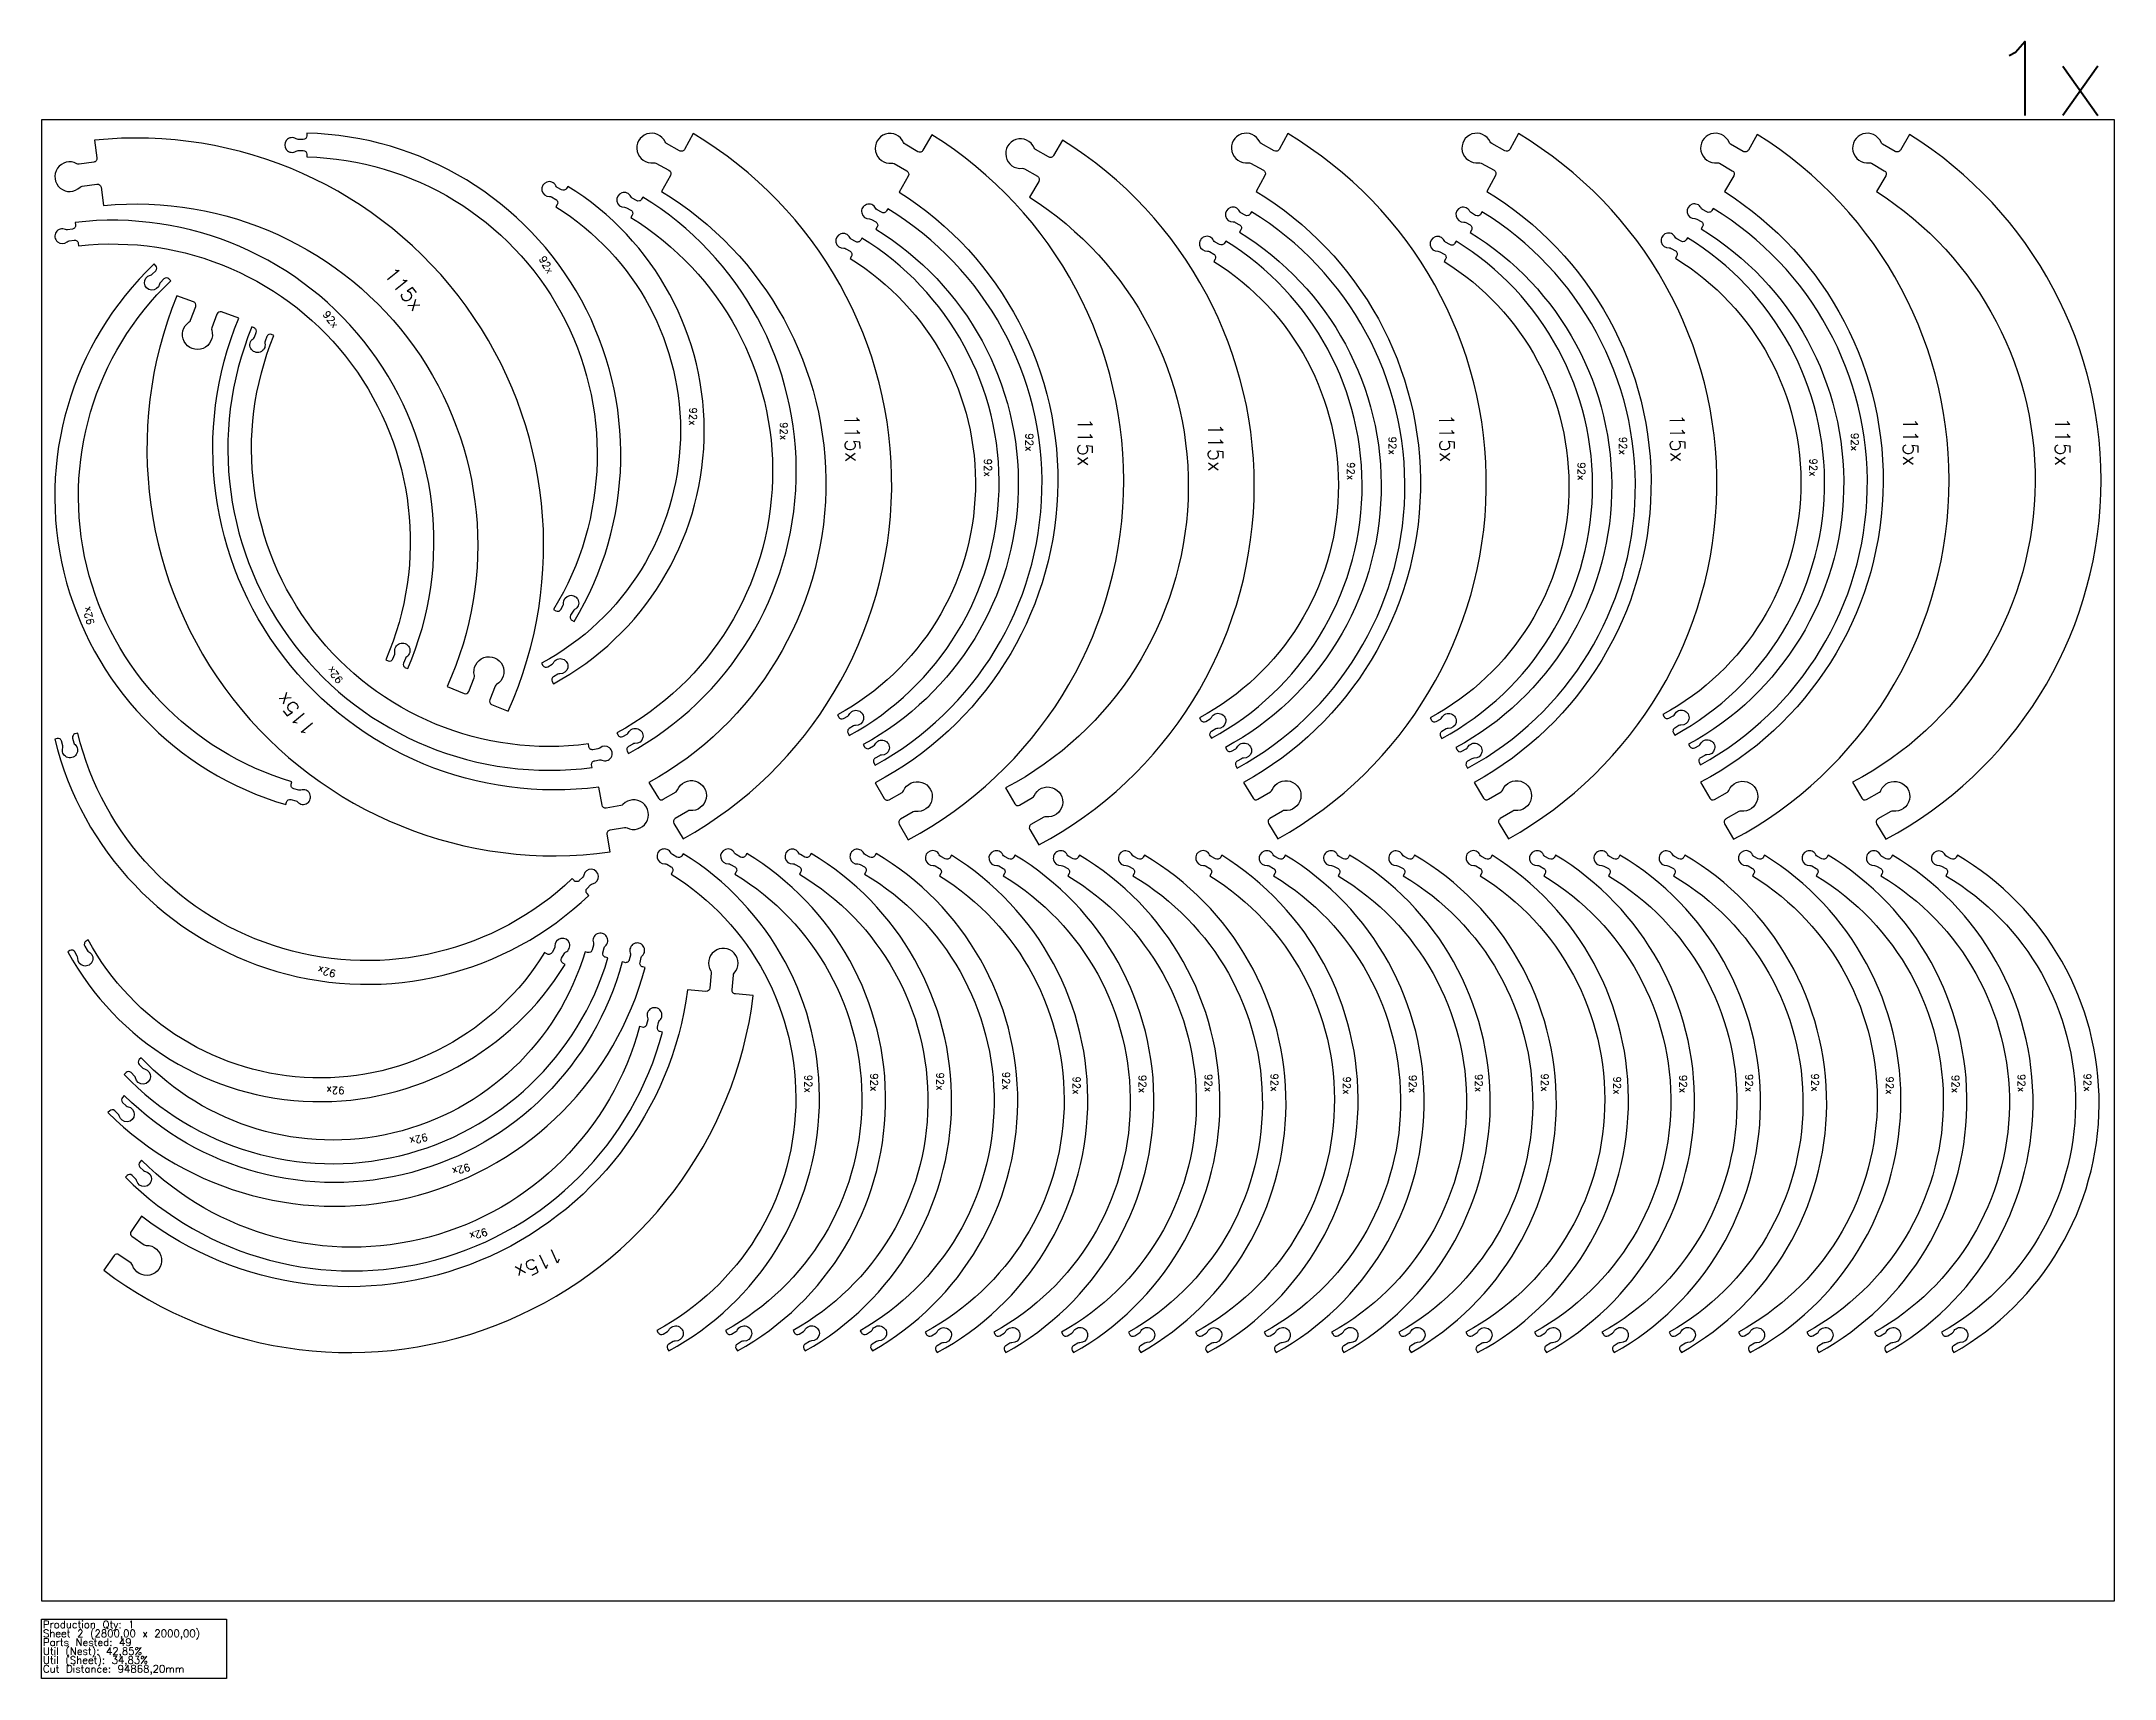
# Model space of a CAD drawing. Header units: millimetres. Extents: x 0 to 5740, y -105 to 2106.
# Drawn here: x 2940 to 5740, y -105 to 2106 of the extents above; entities that cross this region are included whole.
import ezdxf

# ---------------------------------------------------------------- set-up
doc = ezdxf.new("R2010")
doc.units = ezdxf.units.MM
for name, color, linetype in [('sheet', 24, 'Continuous'), ('Stats', 7, 'Continuous'), ('Texto', 7, 'Continuous')]:
    doc.layers.add(name, color=color, linetype=linetype)
doc.styles.get("Standard").update_dxf_attribs({"font": 'txt.shx'})

msp = doc.modelspace()

# ---------------------------------------------------------------- texts
at = {"insert": (5571.8, 2105.9), "char_height": 100, "attachment_point": 1}
msp.add_mtext_dynamic_manual_height_columns('1x', width=315.713, gutter_width=1, heights=[0], dxfattribs=at)
at = {"layer": 'Stats', "color": 60}
for s, p in [('Production Qty: 1', (2942, -37)), ('Sheet 2 (2800,00 x 2000,00)', (2942, -49)), ('Parts Nested: 49', (2942, -61)), ('Util (Nest): 42,85%', (2942, -73)), ('Util (Sheet): 34,83%', (2942, -85)), ('Cut Distance: 94868,20mm', (2942, -97))]:
    msp.add_text(s, height=10, dxfattribs=at).set_placement(p)
at = {"layer": 'Texto', "color": 3, "attachment_point": 1}
for s, insert, char_height, width, rotation in [('115x', (3417.4, 1803.9), 20, 155.131, 308), ('92x', (3620.1, 1817.5), 10, 100.924, 300), ('92x', (3327.1, 1743.4), 10, 100.924, 308), ('92x', (3825.1, 1611.6), 10, 100.924, 269.8042), ('115x', (4044.6, 1603.4), 20, 155.131, 271.2535), ('115x', (4847.7, 1603.4), 20, 155.131, 271.2535), ('115x', (5159.1, 1603.4), 20, 155.131, 271.2535), ('92x', (3947.7, 1591.8), 10, 100.924, 269.8246), ('92x', (4279.3, 1576.7), 10, 100.924, 270), ('115x', (4359.6, 1597.6), 20, 155.131, 270.1459), ('115x', (4535.9, 1590.5), 20, 155.131, 270.1459), ('92x', (4769.7, 1572.1), 10, 100.924, 269.8246), ('92x', (5081.1, 1571.9), 10, 100.924, 269.8246), ('92x', (5394.1, 1577.2), 10, 100.924, 270), ('115x', (5474.5, 1598.1), 20, 155.131, 270.1459), ('115x', (5679.8, 1598.1), 20, 155.131, 270.1459), ('92x', (4223.4, 1542.4), 10, 100.924, 270), ('92x', (5338.2, 1542.8), 10, 100.924, 270), ('92x', (4713.7, 1537.8), 10, 100.924, 269.8042), ('92x', (5025, 1537.6), 10, 100.924, 269.8042), ('92x', (3001.9, 1317.3), 10, 100.924, 105), ('92x', (3340.2, 1237.7), 10, 100.924, 129), ('115x', (3296.7, 1165.7), 20, 155.131, 130), ('92x', (3335.7, 841.5), 10, 100.924, 165), ('92x', (3980.8, 710.4), 10, 100.924, 269.8042), ('92x', (4069.7, 712.4), 10, 100.924, 270.3922), ('92x', (4158.7, 713.6), 10, 100.924, 270.7822), ('92x', (4247.8, 714.5), 10, 100.924, 271.0426), ('92x', (4343.2, 708.1), 10, 100.924, 269.8042), ('92x', (4432.1, 710.1), 10, 100.924, 270.3922), ('92x', (4521.1, 711.4), 10, 100.924, 270.7822), ('92x', (4610.2, 712.2), 10, 100.924, 271.0426), ('92x', (4708.3, 708.1), 10, 100.924, 269.8042), ('92x', (4797.2, 710.1), 10, 100.924, 270.3922), ('92x', (4886.2, 711.4), 10, 100.924, 270.7822), ('92x', (4975.3, 712.2), 10, 100.924, 271.0426), ('92x', (5073.4, 708.1), 10, 100.924, 269.8042), ('92x', (5162.3, 710.1), 10, 100.924, 270.3922), ('92x', (5251.3, 711.4), 10, 100.924, 270.7822), ('92x', (5340.4, 712.2), 10, 100.924, 271.0426), ('92x', (5441.4, 708.1), 10, 100.924, 269.8042), ('92x', (5530.3, 710.1), 10, 100.924, 270.3922), ('92x', (5619.3, 711.4), 10, 100.924, 270.7822), ('92x', (5708.4, 712.2), 10, 100.924, 271.0426), ('92x', (3349.3, 684.3), 10, 100.924, 180), ('92x', (3462.6, 621.8), 10, 100.924, 195), ('92x', (3520, 581.2), 10, 100.924, 196.416), ('92x', (3543.4, 493.8), 10, 100.924, 196.416), ('115x', (3645.7, 459.9), 20, 155.131, 205)]:
    msp.add_mtext(s, dxfattribs=dict(at, insert=insert, char_height=char_height, width=width, rotation=rotation))

# ---------------------------------------------------------------- linework, layer by layer
at = {"color": 7}
for points in [[(3487.9, 1234.7), (3510.9, 1225.4, 0.413209), (3517.1, 1228), (3524.6, 1246.6, 0.162278), (3524.8, 1249.6, -2), (3554.8, 1237.3, 0.162278), (3552.9, 1235.1), (3545.4, 1216.6, 0.415219), (3548, 1210.4), (3570.5, 1201.3, 0.577199), (3011.6, 1972.6), (3014.9, 1948.6, -0.415219), (3010.7, 1942.9), (2990.9, 1940.2, -0.162278), (2987.8, 1940.8, 2), (2992.2, 1909.1, -0.162278), (2995, 1910.5), (3014.9, 1913.2, -0.413209), (3020.5, 1909), (3024, 1884.4, -0.577169)], [(3631.7, 1338.7), (3634.8, 1336.9, 0.414214), (3641.3, 1338.6), (3644.6, 1344.4, 0.147477), (3645.3, 1347.1, -1.863325), (3660, 1338.6, 0.147477), (3658, 1336.7), (3654.7, 1330.9, 0.414214), (3656.4, 1324.4), (3659.4, 1322.7, 0.577158), (3298.5, 1982), (3298.5, 1978.6, -0.414214), (3293.5, 1973.6), (3286.8, 1973.6, -0.147477), (3284, 1974.4, 1.863325), (3284, 1957.8, -0.147477), (3286.8, 1958.6), (3293.5, 1958.6, -0.414214), (3298.5, 1953.6), (3298.5, 1950, -0.577143)], [(3760.5, 1105.2), (3773.4, 1084, 0.413209), (3779.9, 1082.4), (3797.1, 1092.7, 0.162278), (3799, 1095, -2), (3815.8, 1067.3, 0.162278), (3812.8, 1066.6), (3795.8, 1056.3, 0.415219), (3794.1, 1049.8), (3806.7, 1029, 0.577199), (3820.3, 1981.4), (3808.7, 1960.2, -0.415219), (3801.8, 1958.2), (3784.4, 1967.9, -0.162278), (3782.3, 1970.2, 2), (3766.8, 1942.2, -0.162278), (3769.9, 1941.6), (3787.5, 1931.9, -0.413209), (3789.4, 1925.1), (3777.5, 1903.4, -0.577169)], [(4066, 1104.9), (4078.4, 1083.5, 0.413209), (4084.9, 1081.8), (4102.3, 1091.8, 0.162278), (4104.3, 1094, -2), (4120.5, 1066, 0.162278), (4117.5, 1065.4), (4100.3, 1055.4, 0.415219), (4098.5, 1048.9), (4110.7, 1027.9, 0.577199), (4142.7, 1979.9), (4130.6, 1958.9, -0.415219), (4123.8, 1957), (4106.5, 1967, -0.162278), (4104.5, 1969.4, 2), (4088.4, 1941.7, -0.162278), (4091.5, 1941), (4108.9, 1931, -0.413209), (4110.7, 1924.2), (4098.4, 1902.6, -0.577169)], [(4242.2, 1097.8), (4254.7, 1076.4, 0.413209), (4261.2, 1074.7), (4278.6, 1084.7, 0.162278), (4280.6, 1086.9, -2), (4296.7, 1058.8, 0.162278), (4293.8, 1058.2), (4276.5, 1048.3, 0.415219), (4274.8, 1041.8), (4287, 1020.8, 0.577199), (4319, 1972.8), (4306.9, 1951.7, -0.415219), (4300.1, 1949.9), (4282.8, 1959.9, -0.162278), (4280.7, 1962.3, 2), (4264.7, 1934.6, -0.162278), (4267.8, 1933.9), (4285.1, 1923.9, -0.413209), (4287, 1917), (4274.6, 1895.5, -0.577169)], [(4563.7, 1105.2), (4576.5, 1084, 0.413209), (4583, 1082.4), (4600.2, 1092.7, 0.162278), (4602.2, 1095, -2), (4618.9, 1067.3, 0.162278), (4616, 1066.6), (4598.9, 1056.3, 0.415219), (4597.3, 1049.8), (4609.9, 1029, 0.577199), (4623.4, 1981.4), (4611.8, 1960.2, -0.415219), (4605, 1958.2), (4587.5, 1967.9, -0.162278), (4585.4, 1970.2, 2), (4569.9, 1942.2, -0.162278), (4573, 1941.6), (4590.6, 1931.9, -0.413209), (4592.5, 1925.1), (4580.6, 1903.4, -0.577169)], [(4875.1, 1105.2), (4887.9, 1084, 0.413209), (4894.4, 1082.4), (4911.6, 1092.7, 0.162278), (4913.6, 1095, -2), (4930.3, 1067.3, 0.162278), (4927.4, 1066.6), (4910.3, 1056.3, 0.415219), (4908.7, 1049.8), (4921.3, 1029, 0.577199), (4934.9, 1981.4), (4923.2, 1960.2, -0.415219), (4916.4, 1958.2), (4898.9, 1967.9, -0.162278), (4896.8, 1970.2, 2), (4881.3, 1942.2, -0.162278), (4884.4, 1941.6), (4902, 1931.9, -0.413209), (4903.9, 1925.1), (4892, 1903.4, -0.577169)], [(5180.8, 1105.4), (5193.3, 1084, 0.413209), (5199.8, 1082.2), (5217.1, 1092.2, 0.162278), (5219.1, 1094.5, -2), (5235.3, 1066.4, 0.162278), (5232.4, 1065.8), (5215.1, 1055.9, 0.415219), (5213.4, 1049.4), (5225.5, 1028.4, 0.577199), (5257.5, 1980.3), (5245.5, 1959.3, -0.415219), (5238.6, 1957.5), (5221.4, 1967.4, -0.162278), (5219.3, 1969.8, 2), (5203.3, 1942.1, -0.162278), (5206.4, 1941.5), (5223.7, 1931.4, -0.413209), (5225.6, 1924.6), (5213.2, 1903.1, -0.577169)], [(5386.1, 1105.4), (5398.6, 1084, 0.413209), (5405.1, 1082.2), (5422.5, 1092.2, 0.162278), (5424.5, 1094.5, -2), (5440.6, 1066.4, 0.162278), (5437.7, 1065.8), (5420.4, 1055.9, 0.415219), (5418.7, 1049.4), (5430.9, 1028.4, 0.577199), (5462.9, 1980.3), (5450.8, 1959.3, -0.415219), (5443.9, 1957.5), (5426.7, 1967.4, -0.162278), (5424.6, 1969.8, 2), (5408.6, 1942.1, -0.162278), (5411.7, 1941.5), (5429, 1931.4, -0.413209), (5430.9, 1924.6), (5418.5, 1903.1, -0.577169)], [(3615.6, 1266.3), (3617.4, 1263.2, 0.414214), (3623.9, 1261.4), (3629.7, 1264.8, 0.147477), (3631.6, 1266.8, -1.863325), (3640.1, 1251.9, 0.147477), (3637.4, 1251.3), (3631.6, 1248, 0.414214), (3629.8, 1241.5), (3631.5, 1238.6, 0.577135), (3650.9, 1910.2), (3649.2, 1907.3, -0.414214), (3642.4, 1905.5), (3636.6, 1908.9, -0.147477), (3634.6, 1911, 1.863325), (3626.2, 1896.6, -0.147477), (3629, 1895.9), (3634.8, 1892.5, -0.414214), (3636.6, 1885.7), (3634.8, 1882.5, -0.577116)], [(3717, 1172.1), (3718.8, 1169, 0.414214), (3725.3, 1167.2), (3731.1, 1170.6, 0.147477), (3733, 1172.6, -1.863325), (3741.5, 1157.7, 0.147477), (3738.8, 1157.1), (3733, 1153.8, 0.414214), (3731.2, 1147.3), (3732.9, 1144.4, 0.577158), (3752.3, 1895.7), (3750.6, 1892.8, -0.414214), (3743.8, 1891), (3738, 1894.3, -0.147477), (3736, 1896.4, 1.863325), (3727.6, 1882, -0.147477), (3730.4, 1881.4), (3736.2, 1878, -0.414214), (3738, 1871.2), (3736.2, 1868, -0.577143)], [(4049.9, 1156.3), (4051.7, 1153.2, 0.414214), (4058.2, 1151.4), (4064, 1154.8, 0.147477), (4065.9, 1156.8, -1.863325), (4074.4, 1142, 0.147477), (4071.7, 1141.3), (4065.9, 1138, 0.414214), (4064.2, 1131.5), (4065.9, 1128.6, 0.577158), (4083, 1880), (4081.3, 1877, -0.414214), (4074.5, 1875.2), (4068.6, 1878.5, -0.147477), (4066.7, 1880.7, 1.863325), (4058.3, 1866.2, -0.147477), (4061.1, 1865.6), (4067, 1862.2, -0.414214), (4068.8, 1855.4), (4067, 1852.2, -0.577143)], [(4539, 1152.4), (4540.8, 1149.2, 0.414214), (4547.3, 1147.5), (4553.1, 1150.8, 0.147477), (4555, 1152.8, -1.863325), (4563.5, 1138, 0.147477), (4560.8, 1137.3), (4555, 1134, 0.414214), (4553.3, 1127.5), (4554.9, 1124.6, 0.577158), (4574.3, 1875.9), (4572.6, 1873, -0.414214), (4565.8, 1871.2), (4560, 1874.6, -0.147477), (4558, 1876.7, 1.863325), (4549.7, 1862.3, -0.147477), (4552.5, 1861.6), (4558.3, 1858.2, -0.414214), (4560.1, 1851.4), (4558.2, 1848.2, -0.577143)], [(4850.3, 1152.2), (4852.1, 1149.1, 0.414214), (4858.6, 1147.3), (4864.4, 1150.7, 0.147477), (4866.3, 1152.6, -1.863325), (4874.8, 1137.8, 0.147477), (4872.1, 1137.2), (4866.3, 1133.9, 0.414214), (4864.6, 1127.4), (4866.2, 1124.4, 0.577158), (4885.6, 1875.8), (4883.9, 1872.9, -0.414214), (4877.1, 1871), (4871.3, 1874.4, -0.147477), (4869.3, 1876.5, 1.863325), (4861, 1862.1, -0.147477), (4863.8, 1861.4), (4869.6, 1858.1, -0.414214), (4871.4, 1851.2), (4869.6, 1848.1, -0.577143)], [(5164.7, 1156.7), (5166.5, 1153.6, 0.414214), (5173, 1151.9), (5178.8, 1155.2, 0.147477), (5180.7, 1157.2, -1.863325), (5189.2, 1142.4, 0.147477), (5186.6, 1141.8), (5180.7, 1138.4, 0.414214), (5179, 1132), (5180.7, 1129, 0.577158), (5197.8, 1880.4), (5196.1, 1877.5, -0.414214), (5189.3, 1875.7), (5183.5, 1879, -0.147477), (5181.5, 1881.1, 1.863325), (5173.2, 1866.7, -0.147477), (5176, 1866), (5181.8, 1862.7, -0.414214), (5183.6, 1855.8), (5181.8, 1852.7, -0.577143)], [(3405.1, 1270.9), (3408.5, 1269.5, 0.414214), (3414.7, 1272.2), (3417.2, 1278.4, 0.147477), (3417.4, 1281.1, -1.863325), (3433.3, 1274.7, 0.147477), (3431.5, 1272.6), (3429, 1266.4, 0.414214), (3431.7, 1260.2), (3434.8, 1258.9, 0.577158), (2985.7, 1861.5), (2986.1, 1858.2, -0.414214), (2981.9, 1852.5), (2975.2, 1851.6, -0.147477), (2972.4, 1852, 1.863325), (2974.7, 1835.5, -0.147477), (2977.3, 1836.7), (2984, 1837.7, -0.414214), (2989.6, 1833.4), (2990.1, 1829.8, -0.577143)], [(4015, 1196.4), (4016.9, 1193.3, 0.414214), (4023.3, 1191.5), (4029.2, 1194.9, 0.147477), (4031, 1196.9, -1.863325), (4039.6, 1182.1, 0.147477), (4036.9, 1181.5), (4031.1, 1178.1, 0.414214), (4029.4, 1171.6), (4031, 1168.7, 0.577135), (4048.1, 1840.4), (4046.5, 1837.5, -0.414214), (4039.6, 1835.6), (4033.8, 1839, -0.147477), (4031.8, 1841.1, 1.863325), (4023.5, 1826.7, -0.147477), (4026.3, 1826), (4032.1, 1822.7, -0.414214), (4034, 1815.8), (4032.1, 1812.7, -0.577116)], [(4504.2, 1192.5), (4506, 1189.4, 0.414214), (4512.5, 1187.6), (4518.3, 1191, 0.147477), (4520.2, 1192.9, -1.863325), (4528.7, 1178.1, 0.147477), (4526, 1177.5), (4520.2, 1174.2, 0.414214), (4518.4, 1167.7), (4520.1, 1164.8, 0.577135), (4539.5, 1836.4), (4537.8, 1833.5, -0.414214), (4531, 1831.7), (4525.2, 1835, -0.147477), (4523.2, 1837.2, 1.863325), (4514.8, 1822.7, -0.147477), (4517.6, 1822.1), (4523.4, 1818.7, -0.414214), (4525.2, 1811.9), (4523.4, 1808.7, -0.577116)], [(4815.5, 1192.4), (4817.3, 1189.2, 0.414214), (4823.8, 1187.5), (4829.6, 1190.8, 0.147477), (4831.5, 1192.8, -1.863325), (4840, 1178, 0.147477), (4837.3, 1177.4), (4831.5, 1174, 0.414214), (4829.7, 1167.5), (4831.4, 1164.6, 0.577135), (4850.8, 1836.2), (4849.1, 1833.3, -0.414214), (4842.3, 1831.5), (4836.5, 1834.9, -0.147477), (4834.5, 1837, 1.863325), (4826.1, 1822.6, -0.147477), (4828.9, 1821.9), (4834.7, 1818.6, -0.414214), (4836.5, 1811.7), (4834.7, 1808.6, -0.577116)], [(5129.9, 1196.9), (5131.7, 1193.7, 0.414214), (5138.2, 1192), (5144, 1195.3, 0.147477), (5145.9, 1197.3, -1.863325), (5154.4, 1182.5, 0.147477), (5151.7, 1181.9), (5145.9, 1178.6, 0.414214), (5144.2, 1172.1), (5145.9, 1169.2, 0.577135), (5163, 1840.8), (5161.3, 1837.9, -0.414214), (5154.5, 1836.1), (5148.7, 1839.5, -0.147477), (5146.7, 1841.6, 1.863325), (5138.3, 1827.1, -0.147477), (5141.2, 1826.5), (5147, 1823.1, -0.414214), (5148.8, 1816.3), (5147, 1813.1, -0.577116)], [(3114.7, 1782.8), (3112.2, 1785.4, 0.414214), (3105.4, 1785.4), (3100.7, 1780.6, 0.147477), (3099.4, 1778.2, -1.863325), (3087.3, 1790.3, 0.147477), (3089.7, 1791.6), (3094.5, 1796.3, 0.414214), (3094.5, 1803.1), (3092.1, 1805.5, 0.577158), (3270, 1075.2), (3270.9, 1078.5, -0.414214), (3277, 1082), (3283.5, 1080.3, -0.147477), (3286, 1078.8, 1.863325), (3290.3, 1094.9, -0.147477), (3287.4, 1094.8), (3280.9, 1096.5, -0.414214), (3277.4, 1102.7), (3278.3, 1106.2, -0.577143)], [(3206.4, 1732.1), (3183.1, 1740.6, 0.413209), (3177, 1737.8), (3170.1, 1719, 0.162278), (3170, 1716, -2), (3139.6, 1727.1, 0.162278), (3141.5, 1729.5), (3148.4, 1748.2, 0.415219), (3145.5, 1754.3), (3122.7, 1762.6, 0.577199), (3708.2, 1011.3), (3704, 1035.2, -0.415219), (3708.1, 1041), (3727.7, 1044.4, -0.162278), (3730.9, 1043.9, 2), (3725.4, 1075.4, -0.162278), (3722.6, 1073.9), (3702.8, 1070.5, -0.413209), (3697.1, 1074.6), (3692.8, 1099, -0.577169)], [(3254, 1708.8), (3250.6, 1710.1, 0.414214), (3244.5, 1707.3), (3242, 1701.1, 0.147477), (3241.8, 1698.3, -1.863325), (3225.9, 1704.5, 0.147477), (3227.6, 1706.6), (3230, 1712.9, 0.414214), (3227.2, 1719), (3224.1, 1720.3, 0.577158), (3683.7, 1125.5), (3683.1, 1128.9, -0.414214), (3687.3, 1134.6), (3693.9, 1135.7, -0.147477), (3696.8, 1135.3, 1.863325), (3694.2, 1151.7, -0.147477), (3691.6, 1150.5), (3684.9, 1149.4, -0.414214), (3679.2, 1153.6), (3678.7, 1157.2, -0.577143)], [(2989, 1171.9), (2985.5, 1171, 0.414214), (2982.1, 1165.2), (2983.8, 1158.7, 0.147477), (2985.3, 1156.4, -1.863325), (2968.8, 1152, 0.147477), (2968.9, 1154.7), (2967.1, 1161.2, 0.414214), (2961.3, 1164.5), (2958, 1163.7, 0.577158), (3679.4, 952.7), (3677, 955.1, -0.414214), (3677, 962.1), (3681.7, 966.9, -0.147477), (3684.3, 968.2, 1.863325), (3672.5, 980, -0.147477), (3671.1, 977.5), (3666.4, 972.7, -0.414214), (3659.3, 972.7), (3656.8, 975.3, -0.577143)], [(3771.3, 365.2), (3773.1, 362, 0.414214), (3779.6, 360.2), (3785.4, 363.6, 0.147477), (3787.3, 365.6, -1.863325), (3795.8, 350.7, 0.147477), (3793.1, 350.1), (3787.3, 346.8, 0.414214), (3785.5, 340.3), (3787.2, 337.4, 0.577135), (3806.6, 1009), (3804.9, 1006.1, -0.414214), (3798.1, 1004.3), (3792.3, 1007.7, -0.147477), (3790.3, 1009.8, 1.863325), (3781.9, 995.4, -0.147477), (3784.7, 994.7), (3790.5, 991.3, -0.414214), (3792.3, 984.5), (3790.5, 981.3, -0.577116)], [(3863.8, 365), (3865.6, 361.9, 0.414214), (3872.1, 360.2), (3877.9, 363.6, 0.147477), (3879.8, 365.6, -1.863325), (3888.4, 350.8, 0.147477), (3885.7, 350.2), (3879.9, 346.8, 0.414214), (3878.2, 340.3), (3880, 337.4, 0.577135), (3892.5, 1009.2), (3890.8, 1006.2, -0.414214), (3884, 1004.4), (3878.1, 1007.7, -0.147477), (3876.2, 1009.8, 1.863325), (3867.9, 995.3, -0.147477), (3870.7, 994.6), (3876.6, 991.3, -0.414214), (3878.4, 984.5), (3876.6, 981.3, -0.577116)], [(3955.1, 364.9), (3957, 361.8, 0.414214), (3963.5, 360.1), (3969.3, 363.6, 0.147477), (3971.1, 365.6, -1.863325), (3979.9, 350.9, 0.147477), (3977.2, 350.2), (3971.4, 346.8, 0.414214), (3969.8, 340.3), (3971.5, 337.4, 0.577135), (3979.4, 1009.3), (3977.8, 1006.3, -0.414214), (3971, 1004.4), (3965.1, 1007.7, -0.147477), (3963.1, 1009.7, 1.863325), (3955, 995.2, -0.147477), (3957.8, 994.6), (3963.7, 991.3, -0.414214), (3965.6, 984.5), (3963.8, 981.3, -0.577116)], [(4045.8, 364.8), (4047.7, 361.7, 0.414214), (4054.2, 360.1), (4059.9, 363.5, 0.147477), (4061.8, 365.6, -1.863325), (4070.6, 350.9, 0.147477), (4067.9, 350.3), (4062.2, 346.8, 0.414214), (4060.5, 340.3), (4062.3, 337.4, 0.577135), (4067.2, 1009.3), (4065.5, 1006.3, -0.414214), (4058.7, 1004.4), (4052.9, 1007.6, -0.147477), (4050.8, 1009.7, 1.863325), (4042.8, 995.1, -0.147477), (4045.6, 994.5), (4051.5, 991.3, -0.414214), (4053.4, 984.5), (4051.7, 981.3, -0.577116)], [(4133.7, 362.9), (4135.5, 359.7, 0.414214), (4142, 358), (4147.8, 361.3, 0.147477), (4149.7, 363.3, -1.863325), (4158.2, 348.5, 0.147477), (4155.5, 347.9), (4149.7, 344.5, 0.414214), (4148, 338.1), (4149.6, 335.1, 0.577135), (4169, 1006.8), (4167.3, 1003.8, -0.414214), (4160.5, 1002), (4154.7, 1005.4, -0.147477), (4152.7, 1007.5, 1.863325), (4144.3, 993.1, -0.147477), (4147.2, 992.4), (4153, 989.1, -0.414214), (4154.8, 982.2), (4152.9, 979.1, -0.577116)], [(4226.2, 362.7), (4228, 359.6, 0.414214), (4234.5, 357.9), (4240.3, 361.3, 0.147477), (4242.2, 363.3, -1.863325), (4250.8, 348.6, 0.147477), (4248.1, 347.9), (4242.4, 344.5, 0.414214), (4240.7, 338), (4242.4, 335.1, 0.577135), (4254.9, 1006.9), (4253.2, 1004, -0.414214), (4246.4, 1002.1), (4240.6, 1005.4, -0.147477), (4238.6, 1007.5, 1.863325), (4230.3, 993, -0.147477), (4233.1, 992.4), (4239, 989.1, -0.414214), (4240.9, 982.3), (4239.1, 979.1, -0.577116)], [(4317.5, 362.6), (4319.4, 359.5, 0.414214), (4325.9, 357.9), (4331.7, 361.3, 0.147477), (4333.5, 363.3, -1.863325), (4342.3, 348.6, 0.147477), (4339.6, 348), (4333.8, 344.5, 0.414214), (4332.2, 338), (4333.9, 335.1, 0.577135), (4341.9, 1007), (4340.2, 1004.1, -0.414214), (4333.4, 1002.1), (4327.5, 1005.4, -0.147477), (4325.5, 1007.5, 1.863325), (4317.4, 992.9, -0.147477), (4320.2, 992.3), (4326.1, 989, -0.414214), (4328, 982.2), (4326.2, 979.1, -0.577116)], [(4408.2, 362.6), (4410.1, 359.4, 0.414214), (4416.6, 357.8), (4422.3, 361.3, 0.147477), (4424.2, 363.3, -1.863325), (4433, 348.7, 0.147477), (4430.3, 348), (4424.6, 344.5, 0.414214), (4423, 338), (4424.7, 335.1, 0.577135), (4429.6, 1007), (4427.9, 1004.1, -0.414214), (4421.1, 1002.1), (4415.3, 1005.4, -0.147477), (4413.3, 1007.4, 1.863325), (4405.2, 992.9, -0.147477), (4408, 992.2), (4413.9, 989, -0.414214), (4415.8, 982.2), (4414.1, 979, -0.577116)], [(4498.8, 362.9), (4500.6, 359.7, 0.414214), (4507.1, 358), (4512.9, 361.3, 0.147477), (4514.8, 363.3, -1.863325), (4523.3, 348.5, 0.147477), (4520.6, 347.9), (4514.8, 344.5, 0.414214), (4513, 338.1), (4514.7, 335.1, 0.577135), (4534.1, 1006.8), (4532.4, 1003.8, -0.414214), (4525.6, 1002), (4519.8, 1005.4, -0.147477), (4517.8, 1007.5, 1.863325), (4509.4, 993.1, -0.147477), (4512.2, 992.4), (4518, 989.1, -0.414214), (4519.9, 982.2), (4518, 979.1, -0.577116)], [(4591.3, 362.7), (4593.1, 359.6, 0.414214), (4599.6, 357.9), (4605.4, 361.3, 0.147477), (4607.3, 363.3, -1.863325), (4615.9, 348.6, 0.147477), (4613.2, 347.9), (4607.5, 344.5, 0.414214), (4605.8, 338), (4607.5, 335.1, 0.577135), (4620, 1006.9), (4618.3, 1004, -0.414214), (4611.5, 1002.1), (4605.7, 1005.4, -0.147477), (4603.7, 1007.5, 1.863325), (4595.4, 993, -0.147477), (4598.2, 992.4), (4604.1, 989.1, -0.414214), (4606, 982.3), (4604.2, 979.1, -0.577116)], [(4682.6, 362.6), (4684.5, 359.5, 0.414214), (4691, 357.9), (4696.8, 361.3, 0.147477), (4698.6, 363.3, -1.863325), (4707.4, 348.6, 0.147477), (4704.7, 348), (4698.9, 344.5, 0.414214), (4697.3, 338), (4699, 335.1, 0.577135), (4706.9, 1007), (4705.3, 1004.1, -0.414214), (4698.5, 1002.1), (4692.6, 1005.4, -0.147477), (4690.6, 1007.5, 1.863325), (4682.5, 992.9, -0.147477), (4685.3, 992.3), (4691.2, 989, -0.414214), (4693.1, 982.2), (4691.3, 979.1, -0.577116)], [(4773.3, 362.6), (4775.2, 359.4, 0.414214), (4781.7, 357.8), (4787.4, 361.3, 0.147477), (4789.3, 363.3, -1.863325), (4798.1, 348.7, 0.147477), (4795.4, 348), (4789.7, 344.5, 0.414214), (4788.1, 338), (4789.8, 335.1, 0.577135), (4794.7, 1007), (4793, 1004.1, -0.414214), (4786.2, 1002.1), (4780.4, 1005.4, -0.147477), (4778.4, 1007.4, 1.863325), (4770.3, 992.9, -0.147477), (4773.1, 992.2), (4779, 989, -0.414214), (4780.9, 982.2), (4779.2, 979, -0.577116)], [(4863.9, 362.9), (4865.7, 359.7, 0.414214), (4872.2, 358), (4878, 361.3, 0.147477), (4879.9, 363.3, -1.863325), (4888.4, 348.5, 0.147477), (4885.7, 347.9), (4879.9, 344.5, 0.414214), (4878.1, 338.1), (4879.8, 335.1, 0.577135), (4899.2, 1006.8), (4897.5, 1003.8, -0.414214), (4890.7, 1002), (4884.9, 1005.4, -0.147477), (4882.9, 1007.5, 1.863325), (4874.5, 993.1, -0.147477), (4877.3, 992.4), (4883.1, 989.1, -0.414214), (4884.9, 982.2), (4883.1, 979.1, -0.577116)], [(4956.4, 362.7), (4958.2, 359.6, 0.414214), (4964.7, 357.9), (4970.5, 361.3, 0.147477), (4972.4, 363.3, -1.863325), (4981, 348.6, 0.147477), (4978.3, 347.9), (4972.5, 344.5, 0.414214), (4970.9, 338), (4972.6, 335.1, 0.577135), (4985.1, 1006.9), (4983.4, 1004, -0.414214), (4976.6, 1002.1), (4970.7, 1005.4, -0.147477), (4968.8, 1007.5, 1.863325), (4960.5, 993, -0.147477), (4963.3, 992.4), (4969.2, 989.1, -0.414214), (4971, 982.3), (4969.2, 979.1, -0.577116)], [(5047.7, 362.6), (5049.6, 359.5, 0.414214), (5056.1, 357.9), (5061.9, 361.3, 0.147477), (5063.7, 363.3, -1.863325), (5072.5, 348.6, 0.147477), (5069.8, 348), (5064, 344.5, 0.414214), (5062.4, 338), (5064.1, 335.1, 0.577135), (5072, 1007), (5070.4, 1004.1, -0.414214), (5063.6, 1002.1), (5057.7, 1005.4, -0.147477), (5055.7, 1007.5, 1.863325), (5047.6, 992.9, -0.147477), (5050.4, 992.3), (5056.3, 989, -0.414214), (5058.2, 982.2), (5056.4, 979.1, -0.577116)], [(5138.4, 362.6), (5140.3, 359.4, 0.414214), (5146.8, 357.8), (5152.5, 361.3, 0.147477), (5154.4, 363.3, -1.863325), (5163.2, 348.7, 0.147477), (5160.5, 348), (5154.8, 344.5, 0.414214), (5153.1, 338), (5154.9, 335.1, 0.577135), (5159.8, 1007), (5158.1, 1004.1, -0.414214), (5151.3, 1002.1), (5145.5, 1005.4, -0.147477), (5143.5, 1007.4, 1.863325), (5135.4, 992.9, -0.147477), (5138.2, 992.2), (5144.1, 989, -0.414214), (5146, 982.2), (5144.3, 979, -0.577116)], [(5231.9, 362.9), (5233.7, 359.7, 0.414214), (5240.2, 358), (5246, 361.3, 0.147477), (5247.9, 363.3, -1.863325), (5256.4, 348.5, 0.147477), (5253.7, 347.9), (5247.9, 344.5, 0.414214), (5246.1, 338.1), (5247.8, 335.1, 0.577135), (5267.2, 1006.8), (5265.5, 1003.8, -0.414214), (5258.7, 1002), (5252.9, 1005.4, -0.147477), (5250.9, 1007.5, 1.863325), (5242.5, 993.1, -0.147477), (5245.3, 992.4), (5251.1, 989.1, -0.414214), (5252.9, 982.2), (5251.1, 979.1, -0.577116)], [(5324.3, 362.7), (5326.2, 359.6, 0.414214), (5332.7, 357.9), (5338.5, 361.3, 0.147477), (5340.3, 363.3, -1.863325), (5349, 348.6, 0.147477), (5346.3, 347.9), (5340.5, 344.5, 0.414214), (5338.8, 338), (5340.5, 335.1, 0.577135), (5353, 1006.9), (5351.4, 1004, -0.414214), (5344.6, 1002.1), (5338.7, 1005.4, -0.147477), (5336.7, 1007.5, 1.863325), (5328.5, 993, -0.147477), (5331.3, 992.4), (5337.1, 989.1, -0.414214), (5339, 982.3), (5337.2, 979.1, -0.577116)], [(5415.7, 362.6), (5417.6, 359.5, 0.414214), (5424.1, 357.9), (5429.8, 361.3, 0.147477), (5431.7, 363.3, -1.863325), (5440.4, 348.6, 0.147477), (5437.8, 348), (5432, 344.5, 0.414214), (5430.4, 338), (5432.1, 335.1, 0.577135), (5440, 1007), (5438.4, 1004, -0.414214), (5431.6, 1002.1), (5425.7, 1005.4, -0.147477), (5423.7, 1007.5, 1.863325), (5415.6, 992.9, -0.147477), (5418.4, 992.3), (5424.2, 989, -0.414214), (5426.2, 982.2), (5424.4, 979.1, -0.577116)], [(5506.4, 362.6), (5508.2, 359.4, 0.414214), (5514.8, 357.8), (5520.5, 361.3, 0.147477), (5522.3, 363.3, -1.863325), (5531.2, 348.7, 0.147477), (5528.5, 348), (5522.7, 344.5, 0.414214), (5521.1, 338), (5522.9, 335.1, 0.577135), (5527.7, 1007), (5526.1, 1004.1, -0.414214), (5519.3, 1002.1), (5513.4, 1005.4, -0.147477), (5511.4, 1007.4, 1.863325), (5503.4, 992.9, -0.147477), (5506.2, 992.2), (5512.1, 989, -0.414214), (5514, 982.2), (5512.2, 979, -0.577116)], [(3074.5, 733.5), (3071.9, 731, 0.414214), (3071.9, 724.2), (3076.7, 719.5, 0.147477), (3079.1, 718.2, -1.863325), (3067, 706.1, 0.147477), (3065.7, 708.5), (3061, 713.3, 0.414214), (3054.2, 713.3), (3051.8, 710.9, 0.577135), (3705.1, 868.2), (3701.8, 869.1, -0.414214), (3698.3, 875.2), (3700, 881.7, -0.147477), (3701.5, 884.1, 1.863325), (3685.4, 888.5, -0.147477), (3685.5, 885.6), (3683.8, 879.1, -0.414214), (3677.7, 875.6), (3674.2, 876.5, -0.577116)], [(3003.3, 892.6), (3000.2, 890.8, 0.414214), (2998.4, 884.3), (3001.8, 878.5, 0.147477), (3003.8, 876.6, -1.863325), (2989, 868.1, 0.147477), (2988.4, 870.8), (2985, 876.6, 0.414214), (2978.5, 878.3), (2975.6, 876.6, 0.577135), (3647.3, 859.5), (3644.4, 861.2, -0.414214), (3642.5, 868), (3645.9, 873.8, -0.147477), (3648, 875.8, 1.863325), (3633.6, 884.2, -0.147477), (3632.9, 881.3), (3629.6, 875.5, -0.414214), (3622.7, 873.7), (3619.6, 875.5, -0.577116)], [(3075.3, 519.3), (3061, 498.9, 0.413209), (3062.2, 492.3), (3078.6, 480.8, 0.162278), (3081.5, 479.9, -2), (3062.8, 453.4, 0.162278), (3061, 455.8), (3044.7, 467.3, 0.415219), (3038.1, 466.2), (3024.2, 446.3, 0.577199), (3901.4, 817.4), (3877.2, 819.5, -0.415219), (3872.7, 824.9), (3874.5, 844.8, -0.162278), (3875.8, 847.7, 2), (3843.9, 850.6, -0.162278), (3844.6, 847.5), (3842.8, 827.5, -0.413209), (3837.4, 823), (3812.7, 825.1, -0.577169)], [(3051.9, 682.5), (3049.4, 679.9, 0.414214), (3049.6, 673.1), (3054.4, 668.5, 0.147477), (3056.9, 667.3, -1.863325), (3045.1, 654.9, 0.147477), (3043.8, 657.3), (3038.9, 661.9, 0.414214), (3032.2, 661.7), (3029.8, 659.3, 0.577158), (3755.4, 855.2), (3752.1, 856, -0.414214), (3748.5, 862.1), (3750, 868.6, -0.147477), (3751.5, 871.1, 1.863325), (3735.3, 875, -0.147477), (3735.5, 872.1), (3733.9, 865.6, -0.414214), (3727.8, 861.9), (3724.3, 862.8, -0.577143)], [(3075.3, 595.1), (3072.8, 592.5, 0.414214), (3073, 585.8), (3077.9, 581.2, 0.147477), (3080.3, 579.9, -1.863325), (3068.5, 567.5, 0.147477), (3067.2, 569.9), (3062.3, 574.5, 0.414214), (3055.6, 574.4), (3053.3, 571.9, 0.577158), (3778.8, 767.9), (3775.6, 768.7, -0.414214), (3771.9, 774.7), (3773.4, 781.2, -0.147477), (3774.9, 783.7, 1.863325), (3758.7, 787.6, -0.147477), (3758.9, 784.7), (3757.3, 778.2, -0.414214), (3751.3, 774.5), (3747.7, 775.4, -0.577143)]]:
    msp.add_lwpolyline(points, format="xyb", close=True, dxfattribs=at)
at = {"layer": 'sheet', "color": 7}
msp.add_lwpolyline([(2940, 0), (5740, 0), (5740, 2000), (2940, 2000)], close=True, dxfattribs=at)
at = {"layer": 'Stats', "color": 151}
msp.add_lwpolyline([(2940, -25), (3190, -25), (3190, -105), (2940, -105), (2940, -25)], close=True, dxfattribs=at)

msp.set_redraw_order([(e.dxf.handle, doc.entitydb.next_handle()) for e in msp.query("TEXT MTEXT ATTDEF DIMENSION ARC_DIMENSION")])  # texts and dimensions are drawn at this point

doc.saveas('drawing.dxf')
